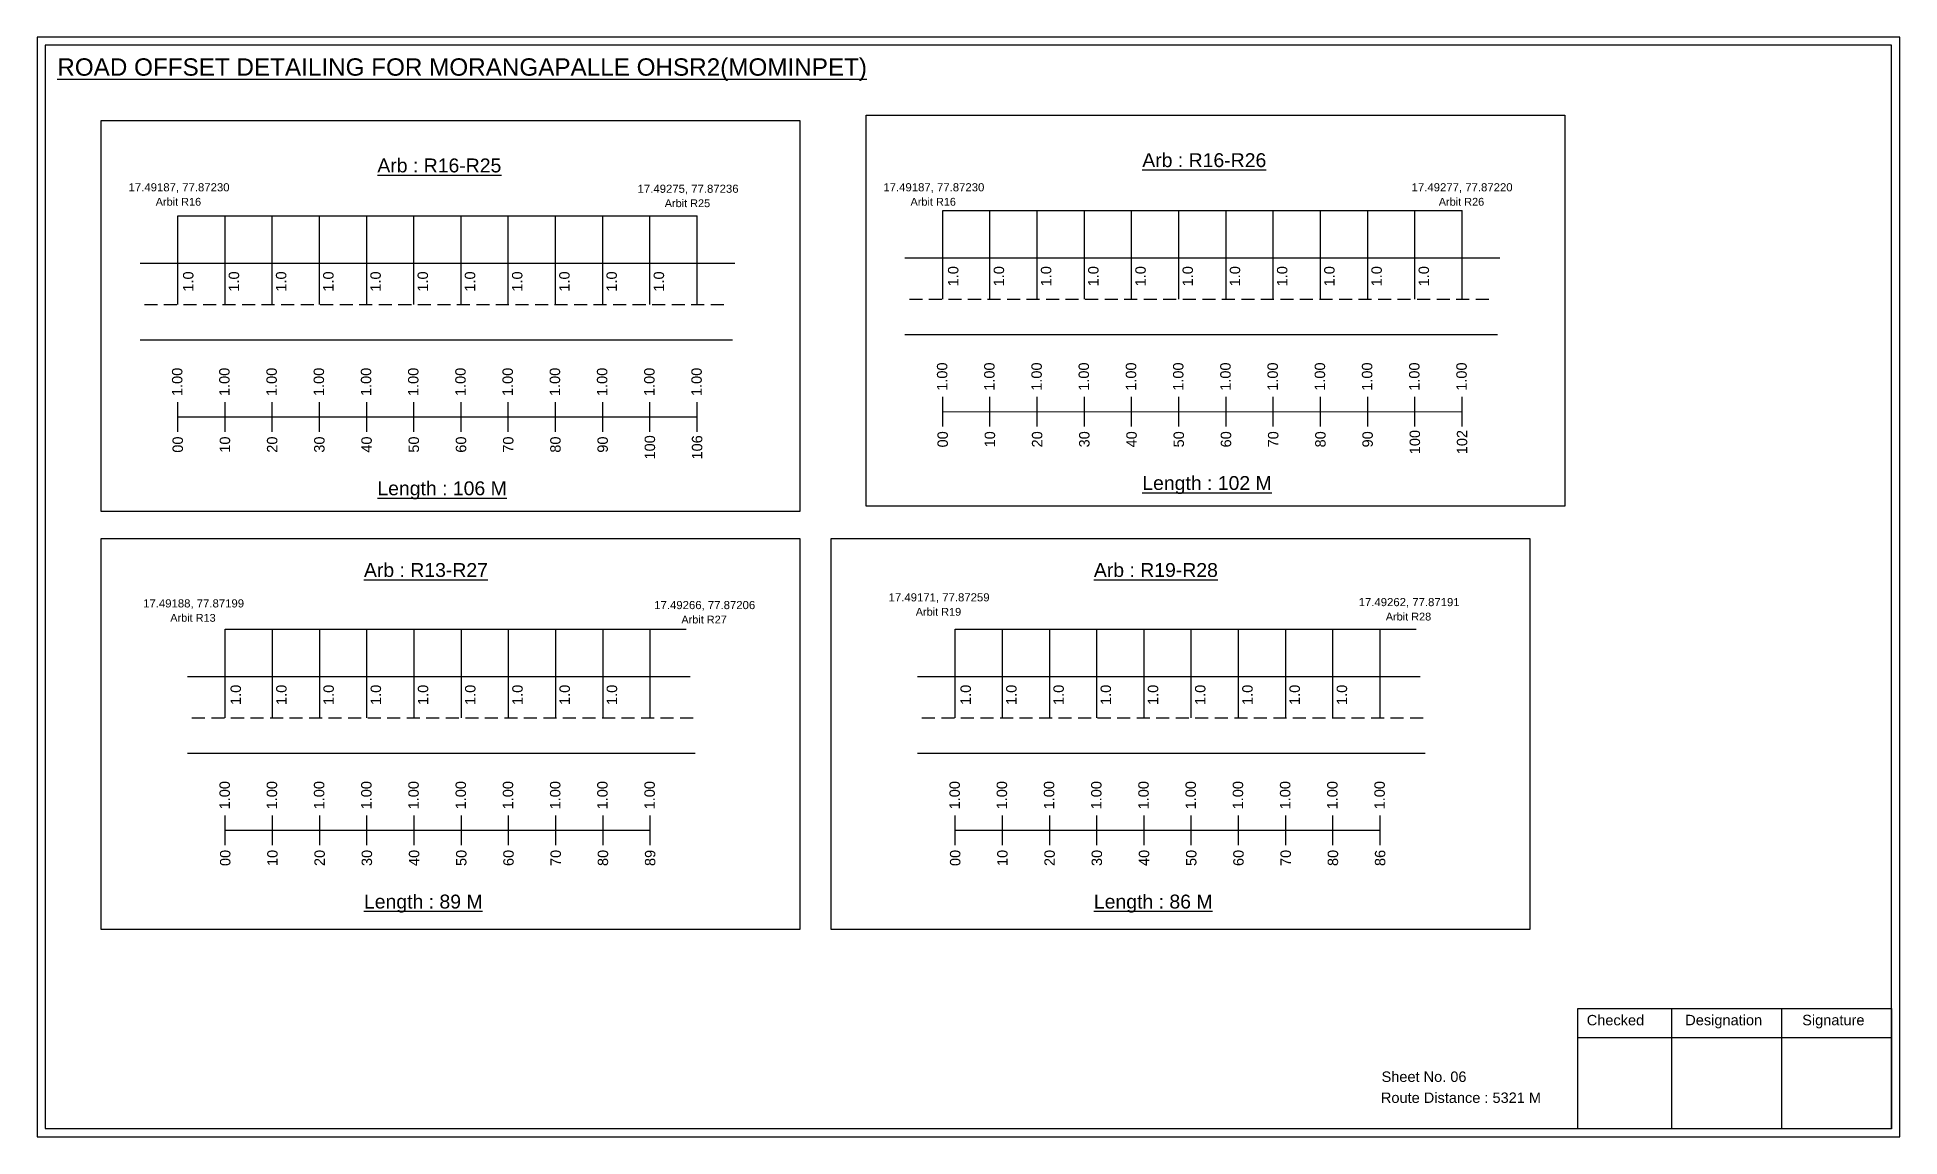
# Model space of a CAD drawing. Header units: inches. Extents: x 857 to 9621, y 2149 to 3662.
# Drawn here: x 7830 to 8367, y 2253 to 2570 of the extents above; entities that cross this region are included whole.
import ezdxf

# ---------------------------------------------------------------- set-up
doc = ezdxf.new("R2010")
doc.units = ezdxf.units.IN
doc.header["$MEASUREMENT"] = 0
doc.linetypes.add('DASHED2', pattern=[0.375, 0.25, -0.125])
doc.layers.add('PDF_Geometry', color=7, linetype='Continuous')
doc.layers.add('PDF_Text', color=5, linetype='Continuous')
doc.styles.add('PDF Arial', font='arial.ttf')
doc.styles.get("Standard").update_dxf_attribs({"font": 'arial.ttf'})

msp = doc.modelspace()

# ---------------------------------------------------------------- texts
at = {"color": 242, "true_color": 0xcd2027}
for s, height, p in [('%%UROAD OFFSET DETAILING FOR MORANGAPALLE OHSR2(MOMINPET)', 5, (7835.96, 2559.03)), ('%%UArb : R16-R25', 4, (7928.15, 2531.18)), ('%%UArb : R16-R26', 4, (8148.48, 2532.7)), ('%%ULength : 106 M', 4, (7928.15, 2438.18)), ('%%ULength : 102 M', 4, (8148.48, 2439.7)), ('%%UArb : R13-R27', 4, (7924.29, 2414.64)), ('%%UArb : R19-R28', 4, (8134.54, 2414.64)), ('%%ULength : 89 M', 4, (7924.29, 2319.14)), ('%%ULength : 86 M', 4, (8134.54, 2319.14))]:
    msp.add_text(s, height=height, dxfattribs=at).set_placement(p)
at = {"color": 5}
for s, height, p in [('17.49187, 77.87230', 2.34, (7856.49, 2525.72)), ('17.49275, 77.87236', 2.34, (8003.11, 2525.3)), ('17.49187, 77.87230', 2.34, (8073.9, 2525.72)), ('17.49277, 77.87220', 2.34, (8226.06, 2525.72)), ('Arbit R16', 2.246, (7864.31, 2521.59)), ('Arbit R25', 2.246, (8010.93, 2521.17)), ('Arbit R16', 2.246, (8081.72, 2521.59)), ('Arbit R26', 2.246, (8233.88, 2521.59)), ('17.49171, 77.87259', 2.34, (8075.41, 2407.6)), ('17.49188, 77.87199', 2.34, (7860.68, 2405.86)), ('Arbit R13', 2.246, (7868.5, 2401.74)), ('17.49266, 77.87206', 2.34, (8007.9, 2405.38)), ('Arbit R27', 2.246, (8015.72, 2401.25)), ('Arbit R19', 2.246, (8083.23, 2403.48)), ('17.49262, 77.87191', 2.34, (8210.8, 2406.23)), ('Arbit R28', 2.246, (8218.62, 2402.1))]:
    msp.add_text(s, height=height, dxfattribs=at).set_placement(p)
for p in [(7875.17, 2496.83), (7888.33, 2496.83), (7901.93, 2496.83), (7915.53, 2496.83), (7929.13, 2496.83), (7942.73, 2496.83), (7956.33, 2496.83), (7969.93, 2496.83), (7983.53, 2496.83), (7997.13, 2496.83), (8010.73, 2496.83), (8095.51, 2498.35), (8108.67, 2498.35), (8122.27, 2498.35), (8135.87, 2498.35), (8149.47, 2498.35), (8163.07, 2498.35), (8176.67, 2498.35), (8190.27, 2498.35), (8203.87, 2498.35), (8217.47, 2498.35), (8231.07, 2498.35), (7888.86, 2377.77), (7902.01, 2377.77), (7915.61, 2377.77), (7929.21, 2377.77), (7942.81, 2377.77), (7956.41, 2377.77), (7970.01, 2377.77), (7983.61, 2377.77), (7997.21, 2377.77), (8099.11, 2377.77), (8112.27, 2377.77), (8125.87, 2377.77), (8139.47, 2377.77), (8153.07, 2377.77), (8166.67, 2377.77), (8180.27, 2377.77), (8193.87, 2377.77), (8207.47, 2377.77)]:
    msp.add_text('1.0', height=3, rotation=90).set_placement(p)
at = {"color": 217, "true_color": 0x93278f}
for s, p in [('1.00', (7871.99, 2466.75)), ('1.00', (7885.59, 2466.75)), ('1.00', (7899.19, 2466.75)), ('1.00', (7912.79, 2466.75)), ('1.00', (7926.39, 2466.75)), ('1.00', (7939.99, 2466.75)), ('1.00', (7953.59, 2466.75)), ('1.00', (7967.19, 2466.75)), ('1.00', (7980.79, 2466.75)), ('1.00', (7994.39, 2466.75)), ('1.00', (8007.99, 2466.75)), ('1.00', (8021.59, 2466.75)), ('1.00', (8092.33, 2468.27)), ('1.00', (8105.93, 2468.27)), ('1.00', (8119.53, 2468.27)), ('1.00', (8133.13, 2468.27)), ('1.00', (8146.73, 2468.27)), ('1.00', (8160.33, 2468.27)), ('1.00', (8173.93, 2468.27)), ('1.00', (8187.53, 2468.27)), ('1.00', (8201.13, 2468.27)), ('1.00', (8214.73, 2468.27)), ('1.00', (8228.33, 2468.27)), ('1.00', (8241.93, 2468.27)), ('00', (7872.14, 2450.43)), ('10', (7885.74, 2450.43)), ('20', (7899.34, 2450.43)), ('30', (7912.94, 2450.43)), ('40', (7926.54, 2450.43)), ('50', (7940.14, 2450.43)), ('60', (7953.74, 2450.43)), ('70', (7967.34, 2450.43)), ('80', (7980.94, 2450.43)), ('90', (7994.54, 2450.43)), ('100', (8008.14, 2448.47)), ('106', (8021.74, 2448.47)), ('00', (8092.48, 2451.95)), ('10', (8106.08, 2451.95)), ('20', (8119.68, 2451.95)), ('30', (8133.28, 2451.95)), ('40', (8146.88, 2451.95)), ('50', (8160.48, 2451.95)), ('60', (8174.08, 2451.95)), ('70', (8187.68, 2451.95)), ('80', (8201.28, 2451.95)), ('90', (8214.88, 2451.95)), ('100', (8228.48, 2449.99)), ('102', (8242.08, 2449.99)), ('1.00', (7885.67, 2347.69)), ('1.00', (7899.27, 2347.69)), ('1.00', (7912.87, 2347.69)), ('1.00', (7926.47, 2347.69)), ('1.00', (7940.07, 2347.69)), ('1.00', (7953.67, 2347.69)), ('1.00', (7967.27, 2347.69)), ('1.00', (7980.87, 2347.69)), ('1.00', (7994.47, 2347.69)), ('1.00', (8008.07, 2347.69)), ('1.00', (8095.93, 2347.69)), ('1.00', (8109.53, 2347.69)), ('1.00', (8123.13, 2347.69)), ('1.00', (8136.73, 2347.69)), ('1.00', (8150.33, 2347.69)), ('1.00', (8163.93, 2347.69)), ('1.00', (8177.53, 2347.69)), ('1.00', (8191.13, 2347.69)), ('1.00', (8204.73, 2347.69)), ('1.00', (8218.33, 2347.69)), ('00', (7885.82, 2331.37)), ('10', (7899.42, 2331.37)), ('20', (7913.02, 2331.37)), ('30', (7926.62, 2331.37)), ('40', (7940.22, 2331.37)), ('50', (7953.82, 2331.37)), ('60', (7967.42, 2331.37)), ('70', (7981.02, 2331.37)), ('80', (7994.62, 2331.37)), ('89', (8008.22, 2331.37)), ('00', (8096.08, 2331.37)), ('10', (8109.68, 2331.37)), ('20', (8123.28, 2331.37)), ('30', (8136.88, 2331.37)), ('40', (8150.48, 2331.37)), ('50', (8164.08, 2331.37)), ('60', (8177.68, 2331.37)), ('70', (8191.28, 2331.37)), ('80', (8204.88, 2331.37)), ('86', (8218.48, 2331.37))]:
    msp.add_text(s, height=3, rotation=90, dxfattribs=at).set_placement(p)
for s, p in [('Sheet No. 06', (8217.4, 2269.19)), ('Route Distance : 5321 M', (8217.21, 2263.14))]:
    msp.add_text(s, height=3).set_placement(p)
at = {"layer": 'PDF_Text', "color": 7, "attachment_point": 7, "style": 'PDF Arial'}
for s, insert, char_height in [('Checked', (8276.5, 2285.44), 3.001), ('Designation', (8304.88, 2284.61), 3.0006), ('Signature', (8338.56, 2284.61), 3.001)]:
    msp.add_mtext(s, dxfattribs=dict(at, insert=insert, char_height=char_height))

# ---------------------------------------------------------------- linework, layer by layer
at = {"color": 5}
for p, q in [((7870.67, 2518.69), (8020.27, 2518.69)), ((8091, 2520.21), (8240.6, 2520.21)), ((7884.35, 2399.63), (8017.12, 2399.63)), ((8094.6, 2399.63), (8227.38, 2399.63))]:
    msp.add_line(p, q, dxfattribs=at)
for p, q in [((7870.67, 2493.15), (7870.67, 2518.69)), ((7884.27, 2493.15), (7884.27, 2518.69)), ((7897.87, 2493.15), (7897.87, 2518.69)), ((7911.47, 2493.15), (7911.47, 2518.69)), ((7925.07, 2493.15), (7925.07, 2518.69)), ((7938.67, 2493.15), (7938.67, 2518.69)), ((7952.27, 2493.15), (7952.27, 2518.69)), ((7965.87, 2493.15), (7965.87, 2518.69)), ((7979.47, 2493.15), (7979.47, 2518.69)), ((7993.07, 2493.15), (7993.07, 2518.69)), ((8006.67, 2493.15), (8006.67, 2518.69)), ((8020.27, 2493.15), (8020.27, 2518.69)), ((8091, 2494.67), (8091, 2520.21)), ((8104.6, 2494.67), (8104.6, 2520.21)), ((8118.2, 2494.67), (8118.2, 2520.21)), ((8131.8, 2494.67), (8131.8, 2520.21)), ((8145.4, 2494.67), (8145.4, 2520.21)), ((8159, 2494.67), (8159, 2520.21)), ((8172.6, 2494.67), (8172.6, 2520.21)), ((8186.2, 2494.67), (8186.2, 2520.21)), ((8199.8, 2494.67), (8199.8, 2520.21)), ((8213.4, 2494.67), (8213.4, 2520.21)), ((8227, 2494.67), (8227, 2520.21)), ((8240.6, 2494.67), (8240.6, 2520.21)), ((8080.12, 2506.55), (8251.48, 2506.55)), ((7859.79, 2505.03), (8031.14, 2505.03)), ((8250.79, 2484.37), (8080.12, 2484.37)), ((8030.45, 2482.85), (7859.79, 2482.85)), ((7884.35, 2374.09), (7884.35, 2399.63)), ((7897.95, 2374.09), (7897.95, 2399.63)), ((7911.55, 2374.09), (7911.55, 2399.63)), ((7925.15, 2374.09), (7925.15, 2399.63)), ((7938.75, 2374.09), (7938.75, 2399.63)), ((7952.35, 2374.09), (7952.35, 2399.63)), ((7965.95, 2374.09), (7965.95, 2399.63)), ((7979.55, 2374.09), (7979.55, 2399.63)), ((7993.15, 2374.09), (7993.15, 2399.63)), ((8006.75, 2374.09), (8006.75, 2399.63)), ((8094.6, 2374.09), (8094.6, 2399.63)), ((8108.2, 2374.09), (8108.2, 2399.63)), ((8121.8, 2374.09), (8121.8, 2399.63)), ((8135.4, 2374.09), (8135.4, 2399.63)), ((8149, 2374.09), (8149, 2399.63)), ((8162.6, 2374.09), (8162.6, 2399.63)), ((8176.2, 2374.09), (8176.2, 2399.63)), ((8189.8, 2374.09), (8189.8, 2399.63)), ((8203.4, 2374.09), (8203.4, 2399.63)), ((8217, 2374.09), (8217, 2399.63)), ((7873.47, 2385.97), (8018.25, 2385.97)), ((8083.73, 2385.97), (8228.51, 2385.97)), ((8019.67, 2363.79), (7873.47, 2363.79)), ((8229.92, 2363.79), (8083.73, 2363.79))]:
    msp.add_line(p, q)
at = {"linetype": 'DASHED2', "ltscale": 15}
for p, q in [((8081.4, 2494.67), (8249, 2494.67)), ((7861.06, 2493.15), (8028.66, 2493.15)), ((7874.74, 2374.09), (8019.1, 2374.09)), ((8085, 2374.09), (8229.36, 2374.09))]:
    msp.add_line(p, q, dxfattribs=at)
at = {"color": 217, "true_color": 0x93278f}
for p, q in [((7870.67, 2456.45), (7870.67, 2465.01)), ((7884.27, 2456.45), (7884.27, 2465.01)), ((7897.87, 2456.45), (7897.87, 2465.01)), ((7911.47, 2456.45), (7911.47, 2465.01)), ((7925.07, 2456.45), (7925.07, 2465.01)), ((7938.67, 2456.45), (7938.67, 2465.01)), ((7952.27, 2456.45), (7952.27, 2465.01)), ((7965.87, 2456.45), (7965.87, 2465.01)), ((7979.47, 2456.45), (7979.47, 2465.01)), ((7993.07, 2456.45), (7993.07, 2465.01)), ((8006.67, 2456.45), (8006.67, 2465.01)), ((8020.27, 2456.45), (8020.27, 2465.01)), ((8091, 2457.97), (8091, 2466.53)), ((8104.6, 2457.97), (8104.6, 2466.53)), ((8118.2, 2457.97), (8118.2, 2466.53)), ((8131.8, 2457.97), (8131.8, 2466.53)), ((8145.4, 2457.97), (8145.4, 2466.53)), ((8159, 2457.97), (8159, 2466.53)), ((8172.6, 2457.97), (8172.6, 2466.53)), ((8186.2, 2457.97), (8186.2, 2466.53)), ((8199.8, 2457.97), (8199.8, 2466.53)), ((8213.4, 2457.97), (8213.4, 2466.53)), ((8227, 2457.97), (8227, 2466.53)), ((8240.6, 2457.97), (8240.6, 2466.53)), ((7870.67, 2460.72), (8020.27, 2460.75)), ((8091, 2462.24), (8240.6, 2462.27)), ((7884.35, 2337.39), (7884.35, 2345.95)), ((7897.95, 2337.39), (7897.95, 2345.95)), ((7911.55, 2337.39), (7911.55, 2345.95)), ((7925.15, 2337.39), (7925.15, 2345.95)), ((7938.75, 2337.39), (7938.75, 2345.95)), ((7952.35, 2337.39), (7952.35, 2345.95)), ((7965.95, 2337.39), (7965.95, 2345.95)), ((7979.55, 2337.39), (7979.55, 2345.95)), ((7993.15, 2337.39), (7993.15, 2345.95)), ((8006.75, 2337.39), (8006.75, 2345.95)), ((8094.6, 2337.39), (8094.6, 2345.95)), ((8108.2, 2337.39), (8108.2, 2345.95)), ((8121.8, 2337.39), (8121.8, 2345.95)), ((8135.4, 2337.39), (8135.4, 2345.95)), ((8149, 2337.39), (8149, 2345.95)), ((8162.6, 2337.39), (8162.6, 2345.95)), ((8176.2, 2337.39), (8176.2, 2345.95)), ((8189.8, 2337.39), (8189.8, 2345.95)), ((8203.4, 2337.39), (8203.4, 2345.95)), ((8217, 2337.39), (8217, 2345.95)), ((7884.35, 2341.66), (8006.75, 2341.69)), ((8094.6, 2341.66), (8217, 2341.69))]:
    msp.add_line(p, q, dxfattribs=at)
for points in [[(7848.57, 2546.17), (8049.81, 2546.17), (8049.81, 2433.49), (7848.57, 2433.49)], [(8068.91, 2547.69), (8270.15, 2547.69), (8270.15, 2435.01), (8068.91, 2435.01)], [(7848.57, 2425.75), (8049.81, 2425.75), (8049.81, 2313.07), (7848.57, 2313.07)], [(8058.83, 2425.75), (8260.07, 2425.75), (8260.07, 2313.07), (8058.83, 2313.07)]]:
    msp.add_lwpolyline(points, close=True)
at = {"layer": 'PDF_Geometry'}
for points in [[(7830.18, 2570.1), (7830.18, 2253.39), (8366.66, 2253.39), (8366.66, 2570.1)], [(7832.51, 2567.78), (7832.51, 2255.81), (8364.24, 2255.81), (8364.24, 2567.78)]]:
    msp.add_lwpolyline(points, close=True, dxfattribs=at)
at = {"layer": 'PDF_Geometry', "color": 242, "true_color": 0xcc1f26}
msp.add_lwpolyline([(8364.24, 2255.72), (8273.9, 2255.72), (8273.9, 2290.33), (8364.24, 2290.33)], close=True, dxfattribs=at)
for points in [[(8300.88, 2290.33), (8300.88, 2255.72)], [(8332.6, 2290.33), (8332.6, 2255.72)], [(8273.9, 2281.96), (8364.24, 2281.96)]]:
    msp.add_lwpolyline(points, dxfattribs=at)

msp.set_redraw_order([(e.dxf.handle, doc.entitydb.next_handle()) for e in msp.query("TEXT MTEXT ATTDEF DIMENSION ARC_DIMENSION")])  # texts and dimensions are drawn at this point

doc.saveas('drawing.dxf')
